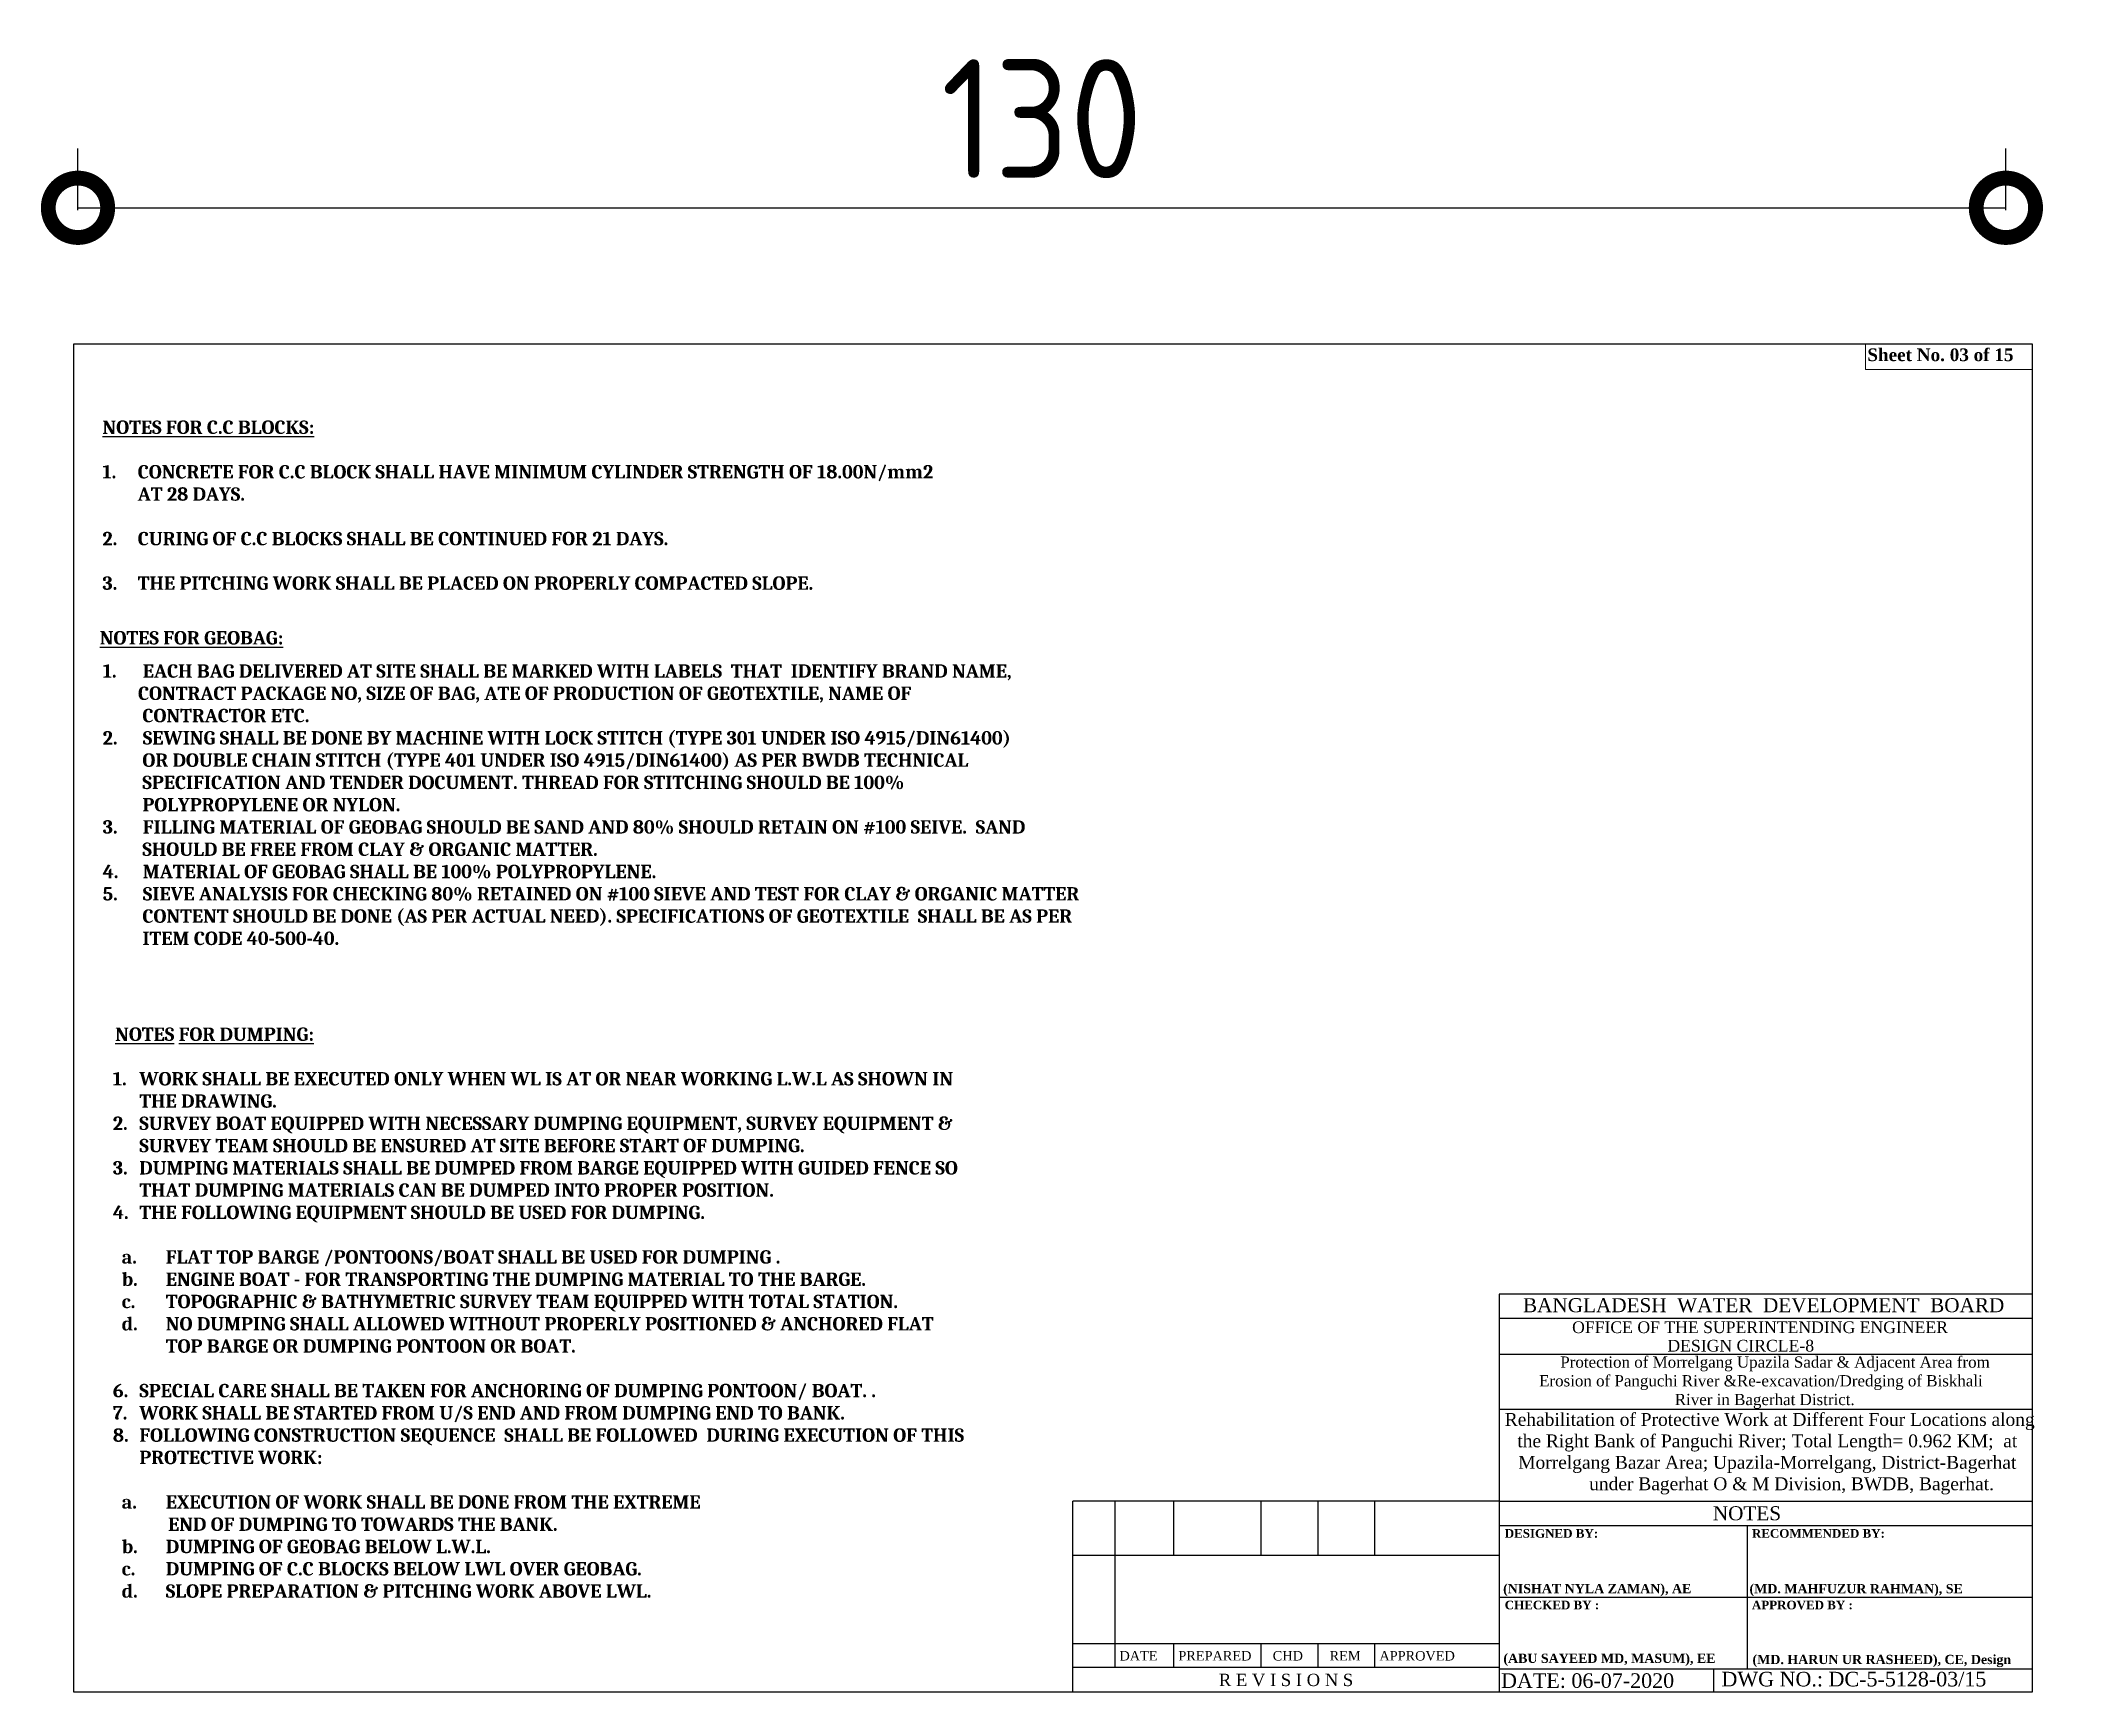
# Model space of a CAD drawing. Header units: metres. Extents: x -2434 to 11656, y -15288 to 8109.
# Drawn here: x 2351 to 2488.3, y -11698.9 to -11587.7 of the extents above; entities that cross this region are included whole.
import ezdxf
from ezdxf.enums import TextEntityAlignment as Align

# ---------------------------------------------------------------- set-up
doc = ezdxf.new("R2010")
doc.units = ezdxf.units.M
doc.linetypes.add('ACAD_ISO02W100', pattern=[15, 12, -3])
doc.layers.add('COLM', color=1, linetype='Continuous', lineweight=60)
doc.layers.add('LINE', color=7, linetype='Continuous')
doc.styles.add('Arial-20', font='arial.ttf', dxfattribs={"height": 0.032})
doc.styles.add('BIG', font='ROMANT.SHX')
doc.styles.add('dim', font='isocp.shx')
doc.styles.add('Kazi_T_H', font='timesbd.ttf')
doc.styles.add('liza', font='times.ttf', dxfattribs={"height": 2})
doc.styles.get("Standard").update_dxf_attribs({"font": 'times.ttf'})
doc.dimstyles.new('STANDARD$0', dxfattribs={"dimscale": 0, "dimtxt": 8, "dimasz": 8, "dimexe": 4, "dimexo": 0, "dimgap": 2, "dimtad": 1, "dimdec": 0, "dimzin": 0, "dimdsep": 46, "dimtxsty": 'dim', "dimblk": 'DOTSMALL', "dimcen": 1, "dimclrd": 6, "dimclre": 6, "dimclrt": 256, "dimadec": 0, "dimazin": 0, "dimtfac": 1, "dimtdec": 0, "dimtix": 1, "dimtofl": 0, "dimtmove": 1, "dimatfit": 3, "dimldrblk": 'DOTSMALL', "dimfxl": 6, "dimtolj": 1, "dimtzin": 0, "dimarcsym": 0})

msp = doc.modelspace()

# ---------------------------------------------------------------- texts
at = {"color": 0, "linetype": 'Continuous', "lineweight": -3, "insert": (2355.129364, -11613.24572), "char_height": 0.594, "width": 306.46268268, "attachment_point": 1, "style": 'liza'}
msp.add_mtext('{\\fCambria|b1|i0|c0|p18;\\H1.515x;\\LNOTES FOR C.C BLOCKS:\\P\\l\\P1.^ICONCRETE FOR C.C BLOCK SHALL HAVE MINIMUM CYLINDER STRENGTH OF 18.00N/mm2 \\P        AT 28 DAYS. \\P\\P2.^ICURING OF C.C BLOCKS SHALL BE CONTINUED FOR 21 DAYS.\\P\\P3.^ITHE PITCHING WORK SHALL BE PLACED ON PROPERLY COMPACTED SLOPE.\\P           }', dxfattribs=at)
at = {"color": 1, "linetype": 'ACAD_ISO02W100', "insert": (2354.947074, -11627.426091), "char_height": 0.9, "width": 14.16491855, "attachment_point": 1}
msp.add_mtext('{\\fCambria|b1|i0|c0|p18;\\L\\C256;NOTES FOR GEOBAG:}', dxfattribs=at)
at = {"layer": 'COLM', "color": 1, "insert": (2355.147851, -11629.66253), "char_height": 0.9, "width": 157.7007908, "attachment_point": 1, "style": 'Arial-20'}
msp.add_mtext('\\pi-2.7,l2.7,t2.7;{\\fCambria|b1|i0|c0|p18;\\C0;1.^IEACH BAG DELIVERED AT SITE SHALL BE MARKED WITH LABELS  THAT  IDENTIFY BRAND NAME,\\P\\pi-1800,l1800,tz;        CONTRACT PACKAGE NO, SIZE OF BAG, ATE OF PRODUCTION OF GEOTEXTILE, NAME OF \\P         CONTRACTOR ETC. \\P\\pi-2.7,l2.7,t2.7;2.^ISEWING SHALL BE DONE BY MACHINE WITH LOCK STITCH (TYPE 301 UNDER ISO 4915/DIN61400) \\P\\pi-1800,l1800,tz;         OR DOUBLE CHAIN STITCH (TYPE 401 UNDER ISO 4915/DIN61400) AS PER BWDB TECHNICAL \\P         SPECIFICATION AND TENDER DOCUMENT. THREAD FOR STITCHING SHOULD BE 100%\\P         POLYPROPYLENE OR NYLON. \\P\\pi-2.7,l2.7,t2.7;3.^IFILLING MATERIAL OF GEOBAG SHOULD BE SAND AND 80% SHOULD RETAIN ON #100 SEIVE.  SAND \\P\\pi-1800,l1800,tz;         SHOULD BE FREE FROM CLAY & ORGANIC MATTER.\\P\\pi-2.7,l2.7,t2.7;4.^IMATERIAL OF GEOBAG SHALL BE 100% POLYPROPYLENE. \\P5.^ISIEVE ANALYSIS FOR CHECKING 80% RETAINED ON #100 SIEVE AND TEST FOR CLAY & ORGANIC MATTER \\P\\pi-1800,l1800,tz;         CONTENT SHOULD BE DONE (AS PER ACTUAL NEED). SPECIFICATIONS OF GEOTEXTILE  SHALL BE AS PER \\P         ITEM CODE 40-500-40.}', dxfattribs=at)
at = {"layer": 'LINE', "color": 0, "linetype": 'ByBlock', "lineweight": -3, "ltscale": 0.5}
for s, height, p in [('BANGLADESH  WATER  DEVELOPMENT  BOARD', 0.94442394, (2467.005375, -11673.29311)), ('OFFICE OF THE SUPERINTENDING ENGINEER', 0.78771047, (2466.76223, -11674.698986)), ('DESIGN CIRCLE-8', 0.78771047, (2465.462851, -11675.943237)), ('R E V I S I O N S', 0.82934042, (2434.839513, -11698.470691))]:
    msp.add_text(s, height=height, dxfattribs=at).set_placement(p, align=Align.CENTER)
at = {"layer": 'LINE', "lineweight": 50, "ltscale": 0.5}
msp.add_text('NOTES', height=0.9452526, dxfattribs=at).set_placement((2465.88253, -11687.304571), align=Align.CENTER)
at = {"layer": 'LINE', "color": 0, "linetype": 'ByBlock', "lineweight": -3, "ltscale": 0.5, "style": 'Kazi_T_H'}
for s, p in [('DESIGNED BY:', (2449.568255, -11688.479291)), ('RECOMMENDED BY:', (2466.213646, -11688.479291)), ('CHECKED BY :', (2449.568255, -11693.301706)), ('APPROVED BY :', (2466.213646, -11693.301706))]:
    msp.add_text(s, height=0.57868979, dxfattribs=at).set_placement(p)
at = {"layer": 'LINE', "lineweight": 50, "ltscale": 0.5, "style": 'Kazi_T_H'}
for s, p in [('(NISHAT NYLA ZAMAN), AE', (2449.461593, -11692.218139)), ('(MD. MAHFUZUR RAHMAN), SE ', (2466.052513, -11692.22156)), ('(ABU SAYEED MD, MASUM), EE', (2449.476181, -11696.911402)), ('(MD. HARUN UR RASHEED), CE, Design ', (2466.254964, -11696.988828))]:
    msp.add_text(s, height=0.62150253, dxfattribs=at).set_placement(p)
at = {"layer": 'LINE', "color": 0, "linetype": 'ByBlock', "lineweight": -3, "ltscale": 0.5}
for s, height, p in [('DATE', 0.637346, (2423.62133, -11696.748671)), ('PREPARED', 0.637346, (2427.588413, -11696.748671)), ('CHD', 0.637346, (2433.944856, -11696.748671)), ('REM', 0.637346, (2437.774432, -11696.748671)), ('APPROVED', 0.637346, (2441.125999, -11696.748671)), ('DATE: 06-07-2020', 0.98212911, (2449.320124, -11698.593598)), ('DWG NO.: DC-5-5128-03/15', 0.98212911, (2464.164992, -11698.49251))]:
    msp.add_text(s, height=height, dxfattribs=at).set_placement(p)
at = {"layer": 'LINE', "color": 7, "lineweight": 13, "ltscale": 0.5, "insert": (2473.990079, -11608.391055), "char_height": 0.85319244, "width": 11.80539121, "attachment_point": 1}
msp.add_mtext('{\\fTimes New Roman|b1|i0|c0|p18;Sheet No. 03 of 15}', dxfattribs=at)
at = {"layer": 'LINE', "color": 0, "insert": (2355.392959, -11654.120901), "char_height": 0.594, "attachment_point": 1, "style": 'BIG'}
msp.add_mtext_dynamic_manual_height_columns('\\pi-1.782,l2.376,t2.376;{\\fCambria|b1|i0|c0|p18;\\H1.515x;\\LN\\H0.9999x;OTE\\C256;S FOR DUMPING:\\l\\P\\pi0,l0,tz;\\P\\pi-1.783,l2.221,t2.221,38.02;1.^IWORK SHALL BE EXECUTED ONLY WHEN WL IS AT OR NEAR WORKING L.W.L AS SHOWN IN THE DRAWING. \\P2.^ISURVEY BOAT EQUIPPED WITH NECESSARY DUMPING EQUIPMENT, SURVEY EQUIPMENT & SURVEY TEAM SHOULD BE ENSURED AT SITE BEFORE START OF DUMPING.\\P\\A1;3.^IDUMPING MATERIALS SHALL BE DUMPED FROM BARGE EQUIPPED WITH GUIDED FENCE SO THAT DUMPING MATERIALS CAN BE DUMPED INTO PROPER POSITION.\\A0;\\P4.^ITHE FOLLOWING EQUIPMENT SHOULD BE USED FOR DUMPING.\\P\\pi-1.782,l2.376,t2.376;\\P\\pi-2.97,l4.003,t4.003;a.^IFLAT TOP BARGE /PONTOONS/BOAT SHALL BE USED FOR DUMPING .\\Pb.^IENGINE BOAT - FOR TRANSPORTING THE DUMPING MATERIAL TO THE BARGE.\\Pc.^ITOPOGRAPHIC & BATHYMETRIC SURVEY TEAM EQUIPPED WITH TOTAL STATION.\\P\\A1;d.^INO DUMPING SHALL ALLOWED WITHOUT PROPERLY POSITIONED & ANCHORED FLAT TOP BARGE OR DUMPING PONTOON OR BOAT.\\P\\pi-1.782,l2.376,t2.376;\\A0;\\P\\pi-1.783,l2.221,t2.221,38.02;6.^ISPECIAL CARE SHALL BE TAKEN FOR ANCHORING OF DUMPING PONTOON/ BOAT. .\\P7.^IWORK SHALL BE STARTED FROM U/S END \\A1;AND FROM DUMPING END TO BANK.\\A0;\\P8.^IFOLLOWING CONSTRUCTION SEQUENCE  SHALL BE FOLLOWED  DURING EXECUTION OF THIS PROTECTIVE WORK:\\P\\pi-1.782,l2.376,t2.376;\\P\\pi-2.97,l4.003,t4.003;\\A1;a.^IEXECUTION OF WORK SHALL BE DONE FROM THE EXTREME\\P\\pi-1.782,l2.376,t2.376;            END OF DUMPING TO TOWARDS THE BANK.\\P\\pi-2.97,l4.003,t4.003;b.^IDUMPING OF GEOBAG BELOW L.W.L.\\Pc.^IDUMPING OF C.C BLOCKS BELOW LWL OVER GEOBAG.   \\Pd.^ISLOPE PREPARATION & PITCHING WORK ABOVE LWL. \\P\\pi-1.782,l2.376,t2.376;\\H0.66x; }', width=50.815817, gutter_width=2.5, heights=[0], dxfattribs=at).dxf.set("width", 58.19008868)
at = {"layer": 'LINE', "color": 0, "linetype": 'ByBlock', "lineweight": -3, "ltscale": 0.5}
for s, insert, char_height, width, attachment_point in [('                  {\\C7;Protection of Morrelgang Upazila Sadar & Adjacent Area from \\P             Erosion of Panguchi River &Re-excavation/Dredging of Biskhali\\P                                             River in Bagerhat District.}', (2448.171042, -11676.272854), 0.75620205, 38.89424081, 1), ('         Rehabilitation of Protective Work at Different Four Locations along   \\P        the Right Bank of Panguchi River; Total Length= 0.962 KM;  at \\P        Morrelgang Bazar Area; Upazila-Morrelgang, District-Bagerhat    \\P                  under Bagerhat O & M Division, BWDB, Bagerhat.', (2465.942433, -11680.08109), 0.86648152, 39.37797947, 2)]:
    msp.add_mtext(s, dxfattribs=dict(at, insert=insert, char_height=char_height, width=width, attachment_point=attachment_point))

# ---------------------------------------------------------------- blocks, each defined once
blk = doc.blocks.new('_DOTSMALL')
at = {"color": 0, "linetype": 'ByBlock'}
blk.add_lwpolyline([(-0.0625, 0, 0.5, 0.5, 1), (0.0625, 0, 0.5, 0.5, 1)], format="xyseb", close=True, dxfattribs=at)
blk = doc.blocks.new('*D212')
at = {"color": 6, "lineweight": -2, "ltscale": 0.5}
for p, q in [((2353.48, -11599.07), (2353.48, -11594.92)), ((2483.32, -11599.07), (2483.32, -11594.92)), ((2353.48, -11598.92), (2483.32, -11598.92))]:
    blk.add_line(p, q, dxfattribs=at)
at = {"layer": 'Defpoints', "color": 0, "linetype": 'Continuous', "lineweight": -3, "ltscale": 0.5}
for p in [(2483.32, -11598.92), (2353.48, -11607.45), (2483.32, -11608.02)]:
    blk.add_point(p, dxfattribs=at)
at = {"color": 6, "linetype": 'Continuous', "lineweight": -2, "ltscale": 0.5, "xscale": 8, "yscale": 8, "zscale": 8, "rotation": 180}
blk.add_blockref('_DOTSMALL', (2353.48, -11598.92), dxfattribs=at)
at = {"color": 6, "linetype": 'Continuous', "lineweight": -2, "ltscale": 0.5, "xscale": 8, "yscale": 8, "zscale": 8}
blk.add_blockref('_DOTSMALL', (2483.32, -11598.92), dxfattribs=at)
at = {"linetype": 'Continuous', "lineweight": -3, "ltscale": 0.5, "insert": (2418.4, -11592.92), "char_height": 8, "attachment_point": 5, "style": 'dim'}
blk.add_mtext('\\A1;130', dxfattribs=at)

# ---------------------------------------------------------------- dimensions: what is measured, and where the dimension line sits
at = {"color": 0, "linetype": 'Continuous', "lineweight": -3, "ltscale": 0.5}
dim = msp.add_linear_dim(base=(2483.316145, -11598.921148), p1=(2353.475011, -11607.449813), p2=(2483.316145, -11608.018391), dimstyle='STANDARD$0', override={"dimscale": 1, "dimfxl": 0.15, "dimfxlon": 1}, dxfattribs=at)
dim.commit()
dim.dimension.update_dxf_attribs({"geometry": '*D212', "text_midpoint": (2418.395578, -11592.921148)})

# ---------------------------------------------------------------- linework, layer by layer
at = {"layer": 'LINE', "color": 0, "linetype": 'ByBlock', "lineweight": -3, "ltscale": 0.5}
for p, q in [((2485.081277, -11672.085774), (2449.195266, -11672.085774)), ((2449.195266, -11672.085774), (2449.195266, -11698.885362)), ((2485.081277, -11673.728395), (2449.195266, -11673.728395)), ((2485.081277, -11676.134767), (2449.195266, -11676.134767)), ((2485.081277, -11679.843347), (2449.195266, -11679.843347)), ((2449.195266, -11686.019842), (2420.483759, -11686.019842)), ((2420.483759, -11698.885362), (2420.483759, -11686.019842)), ((2423.302657, -11686.019842), (2423.302657, -11697.226681)), ((2427.26974, -11686.019842), (2427.26974, -11689.68441)), ((2433.148174, -11686.019842), (2433.148174, -11689.68441)), ((2436.97775, -11686.019842), (2436.97775, -11689.68441)), ((2440.807326, -11686.019842), (2440.807326, -11689.68441)), ((2485.081277, -11686.042459), (2449.195266, -11686.042459)), ((2485.081277, -11687.669125), (2449.195266, -11687.669125)), ((2465.924301, -11697.313955), (2465.924301, -11687.669125)), ((2449.195266, -11689.68441), (2420.483759, -11689.68441)), ((2449.195266, -11692.49154), (2485.081277, -11692.49154)), ((2449.195266, -11695.633316), (2420.483759, -11695.633316)), ((2427.26974, -11695.633316), (2427.26974, -11697.226681)), ((2433.148174, -11695.633316), (2433.148174, -11697.226681)), ((2436.97775, -11695.633316), (2436.97775, -11697.226681)), ((2440.807326, -11695.633316), (2440.807326, -11697.226681)), ((2449.195266, -11697.226681), (2420.483759, -11697.226681)), ((2449.195266, -11697.313955), (2485.081277, -11697.313955)), ((2463.658561, -11698.885362), (2463.658561, -11697.313955))]:
    msp.add_line(p, q, dxfattribs=at)
msp.add_lwpolyline([(2353.212568, -11608.079567), (2485.081277, -11608.079567), (2485.081277, -11698.885362), (2353.212568, -11698.885362)], close=True, dxfattribs=at)
at = {"layer": 'LINE', "color": 7, "lineweight": 13, "ltscale": 0.5}
msp.add_lwpolyline([(2485.081277, -11608.079567), (2473.871898, -11608.079567), (2473.871898, -11609.804508), (2485.081277, -11609.804508)], close=True, dxfattribs=at)

msp.set_redraw_order([(e.dxf.handle, doc.entitydb.next_handle()) for e in msp.query("TEXT MTEXT ATTDEF DIMENSION ARC_DIMENSION")])  # texts and dimensions are drawn at this point

doc.saveas('drawing.dxf')
